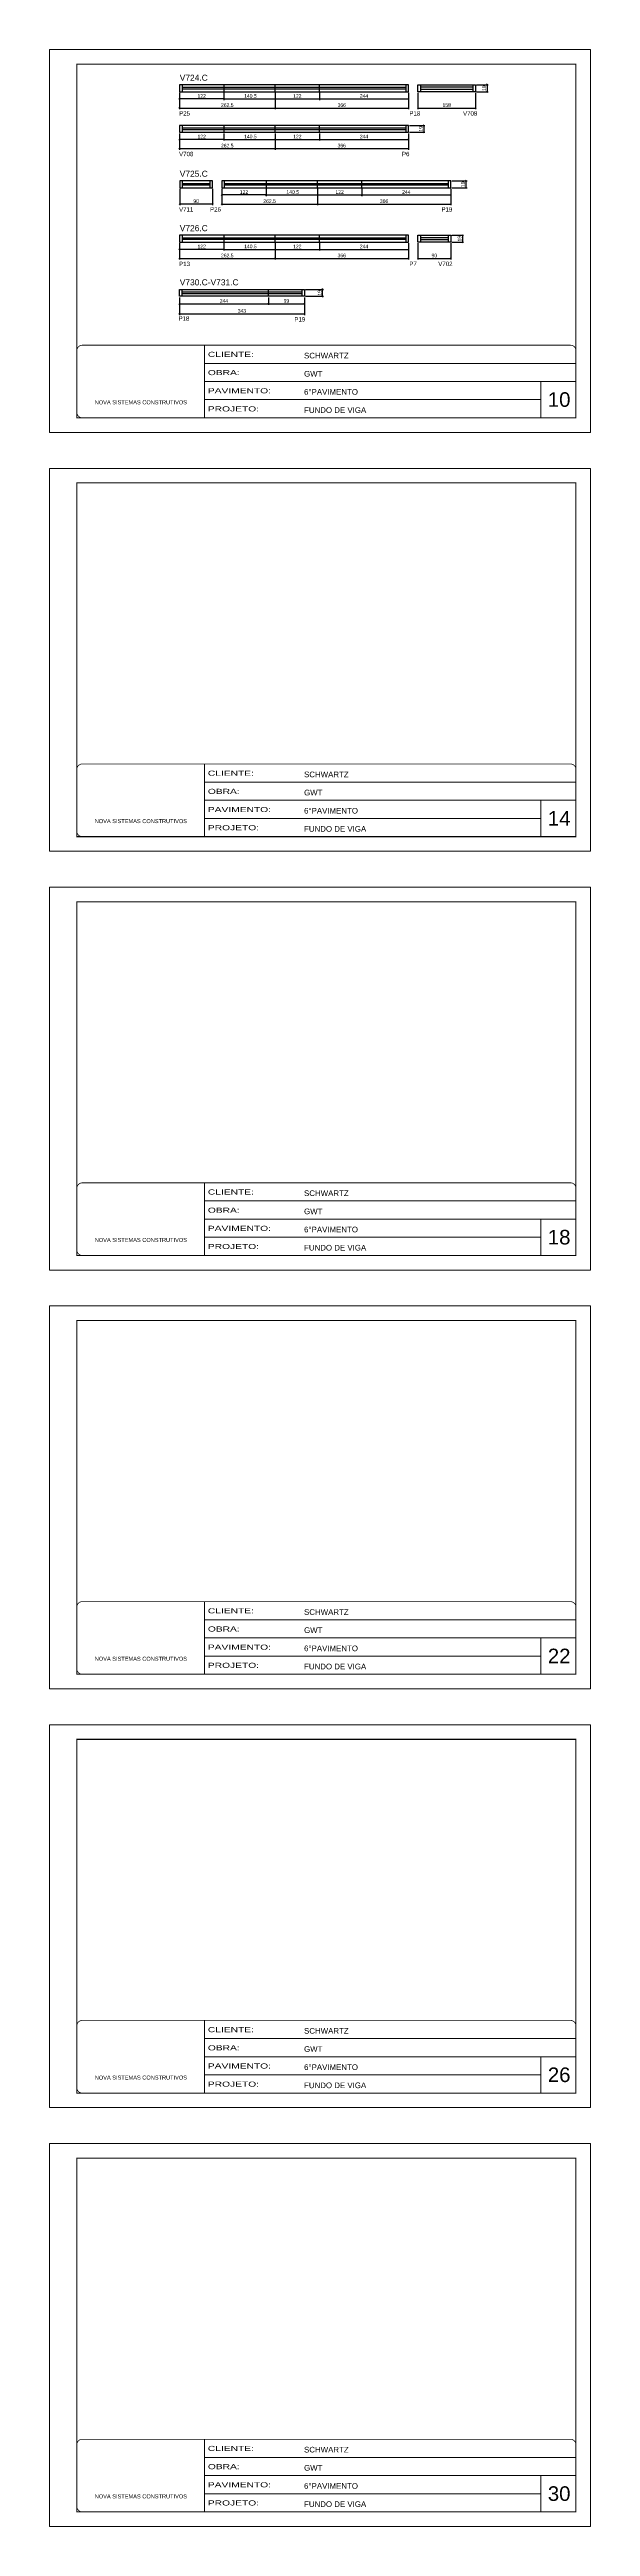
# Model space of a CAD drawing. Extents: x 3245 to 12416, y 917 to 10295.
# Drawn here: x 4844 to 6329, y 917 to 7710 of the extents above; entities that cross this region are included whole.
import ezdxf

# ---------------------------------------------------------------- set-up
doc = ezdxf.new("R2010")
doc.units = 0
doc.linetypes.add('CONTINUO', pattern=[0])
doc.linetypes.add('DASHED', pattern=[0.75, 0.5, -0.25])
for name, color, linetype in [('5', 5, 'Continuous'), ('COTA', 241, 'Continuous'), ('NOMENCLATURA', 7, 'Continuous'), ('Painéis', 200, 'Continuous'), ('SARR_2.2x7', 40, 'Continuous')]:
    doc.layers.add(name, color=color, linetype=linetype)
for name, color, linetype, lineweight in [('CARIMBO', 255, 'Continuous', 9), ('Folhas', 255, 'Continuous', 9), ('SARRAFO DE PRESSAO', 251, 'DASHED', 9)]:
    doc.layers.add(name, color=color, linetype=linetype, lineweight=lineweight)
doc.styles.add('ARIAL', font='arial.ttf')
doc.styles.add('COTA TECNICA', font='techl___.ttf', dxfattribs={"height": 10})
doc.styles.add('COTA TECNICA-50', font='techl___.ttf', dxfattribs={"height": 10})
doc.styles.get("Standard").update_dxf_attribs({"font": 'arial.ttf'})
doc.styles.add('Tecnologia', font='')
doc.styles.get('Tecnologia').set_extended_font_data('Forgotten Futurist')
doc.dimstyles.new('COTA PAINEL-50', dxfattribs={"dimtxt": 10, "dimasz": 3, "dimexe": 3, "dimexo": 3, "dimgap": 3, "dimtad": 1, "dimdec": 1, "dimzin": 12, "dimdsep": 46, "dimtxsty": 'COTA TECNICA-50', "dimblk1": 'OBLIQUE', "dimblk2": 'OBLIQUE', "dimsah": 1, "dimcen": 0.9, "dimclrd": 4, "dimclre": 4, "dimclrt": 240, "dimadec": 1, "dimazin": 3, "dimtfac": 1, "dimtdec": 1, "dimtmove": 0, "dimatfit": 3, "dimfxl": 1, "dimtolj": 1, "dimtzin": 12, "dimarcsym": 0})
doc.dimstyles.new('PAINEL', dxfattribs={"dimtxt": 10, "dimasz": 3, "dimexe": 3, "dimexo": 3, "dimgap": 3, "dimtad": 1, "dimdec": 1, "dimzin": 12, "dimdsep": 46, "dimtxsty": 'COTA TECNICA', "dimblk1": 'OBLIQUE', "dimblk2": 'OBLIQUE', "dimsah": 1, "dimcen": 0.9, "dimclrd": 4, "dimclre": 4, "dimclrt": 240, "dimadec": 1, "dimazin": 3, "dimtfac": 1, "dimtdec": 1, "dimtmove": 0, "dimatfit": 3, "dimfxl": 1, "dimtolj": 1, "dimtzin": 12, "dimarcsym": 0})

# ---------------------------------------------------------------- blocks, each defined once
blk = doc.blocks.new('9999999999')
at = {"color": 30, "linetype": 'CONTINUO'}
for p, q in [((98564.6, 34230.2), (98564.6, 34429.4)), ((98564.6, 34379.6), (99584, 34379.6)), ((98564.6, 34329.8), (99488, 34329.8)), ((99584, 34329.8), (99488, 34329.8)), ((99488, 34329.8), (99488, 34230.2)), ((98564.6, 34280), (99488, 34280))]:
    blk.add_line(p, q, dxfattribs=at)
at = {"color": 30, "linetype": 'CONTINUO', "const_width": 2}
blk.add_lwpolyline([(99584, 34230.2), (99584, 34414.4, 0.414214), (99569, 34429.4), (98229, 34429.4, 0.414214), (98214, 34414.4), (98214, 34245.2, 0.414214), (98229, 34230.2), (99584, 34230.2)], format="xyb", dxfattribs=at)
at = {"layer": 'Folhas'}
blk.add_lwpolyline([(98139, 34190.2), (99624, 34190.2), (99624, 35240.2), (98139, 35240.2)], close=True, dxfattribs=at)
at = {"layer": 'Folhas', "color": 30, "const_width": 3}
blk.add_lwpolyline([(98214, 34230.2), (99584, 34230.2), (99584, 35200.2), (98214, 35200.2)], close=True, dxfattribs=at)
at = {"color": 7, "linetype": 'Continuous', "ltscale": 5, "style": 'ARIAL'}
for s, height, p in [('SCHWARTZ', 15.48, (98837.7, 34393.1)), ('GWT', 15.48, (98837.7, 34343.3)), ('6°PAVIMENTO', 15.483, (98837.7, 34293.5)), ('NOVA SISTEMAS CONSTRUTIVOS', 11.059, (98263.2, 34267.2)), ('FUNDO DE VIGA', 15.483, (98837.7, 34243.7))]:
    blk.add_text(s, height=height, dxfattribs=at).set_placement(p)
at = {"layer": 'Folhas', "color": 7, "style": 'Tecnologia', "width": 1.5}
for s, p in [('CLIENTE:', (98573.7, 34397.2)), ('OBRA:', (98573.7, 34347.3)), ('PAVIMENTO:', (98573.7, 34297.5)), ('PROJETO:', (98573.7, 34247.7))]:
    blk.add_text(s, height=14, dxfattribs=at).set_placement(p)
blk = doc.blocks.new('_Oblique')
at = {"color": 0, "linetype": 'ByBlock', "lineweight": -2}
blk.add_line((-0.5, -0.5), (0.5, 0.5), dxfattribs=at)
blk = doc.blocks.new('*D162')
at = {"layer": 'COTA', "color": 4, "linetype": 'ByBlock', "lineweight": -2, "transparency": 16777216}
for p, q in [((5201.4, 7328.2), (5201.4, 7283.3)), ((5291.4, 7286.3), (5201.4, 7286.3)), ((5291.4, 7328.2), (5291.4, 7283.3))]:
    blk.add_line(p, q, dxfattribs=at)
at = {"layer": 'Defpoints', "color": 0, "linetype": 'ByBlock', "transparency": 16777216}
for p in [(5201.4, 7331.2), (5201.4, 7286.3), (5291.4, 7331.2)]:
    blk.add_point(p, dxfattribs=at)
at = {"layer": 'COTA', "color": 4, "linetype": 'ByBlock', "lineweight": -2, "transparency": 16777216, "xscale": 3, "yscale": 3, "zscale": 3, "rotation": 180}
blk.add_blockref('_Oblique', (5201.4, 7286.3), dxfattribs=at)
at = {"layer": 'COTA', "color": 4, "linetype": 'ByBlock', "lineweight": -2, "transparency": 16777216, "xscale": 3, "yscale": 3, "zscale": 3}
blk.add_blockref('_Oblique', (5291.4, 7286.3), dxfattribs=at)
at = {"layer": 'COTA', "color": 240, "linetype": 'ByBlock', "transparency": 16777216, "insert": (5246.4, 7294.4), "char_height": 10, "attachment_point": 5, "style": 'COTA TECNICA-50'}
blk.add_mtext('\\A1;90', dxfattribs=at)
blk = doc.blocks.new('*D161')
at = {"layer": 'COTA', "color": 4, "linetype": 'ByBlock', "lineweight": -2, "transparency": 16777216}
for p, q in [((5316.7, 7328.2), (5316.7, 7308.3)), ((5438.7, 7311.3), (5316.7, 7311.3)), ((5438.7, 7328.2), (5438.7, 7308.3))]:
    blk.add_line(p, q, dxfattribs=at)
at = {"layer": 'Defpoints', "color": 0, "linetype": 'ByBlock', "transparency": 16777216}
for p in [(5316.7, 7331.2), (5316.7, 7311.3), (5438.7, 7331.2)]:
    blk.add_point(p, dxfattribs=at)
at = {"layer": 'COTA', "color": 4, "linetype": 'ByBlock', "lineweight": -2, "transparency": 16777216, "xscale": 3, "yscale": 3, "zscale": 3, "rotation": 180}
blk.add_blockref('_Oblique', (5316.7, 7311.3), dxfattribs=at)
at = {"layer": 'COTA', "color": 4, "linetype": 'ByBlock', "lineweight": -2, "transparency": 16777216, "xscale": 3, "yscale": 3, "zscale": 3}
blk.add_blockref('_Oblique', (5438.7, 7311.3), dxfattribs=at)
at = {"layer": 'COTA', "color": 240, "linetype": 'ByBlock', "transparency": 16777216, "insert": (5377.7, 7319.3), "char_height": 10, "attachment_point": 5, "style": 'COTA TECNICA-50'}
blk.add_mtext('\\A1;122', dxfattribs=at)
blk = doc.blocks.new('*D163')
at = {"layer": 'COTA', "color": 4, "linetype": 'ByBlock', "lineweight": -2, "transparency": 16777216}
for p, q in [((5438.7, 7328.2), (5438.7, 7308.3)), ((5438.7, 7311.3), (5579.2, 7311.3)), ((5579.2, 7328.2), (5579.2, 7308.3))]:
    blk.add_line(p, q, dxfattribs=at)
at = {"layer": 'Defpoints', "color": 0, "linetype": 'ByBlock', "transparency": 16777216}
for p in [(5438.7, 7331.2), (5579.2, 7331.2), (5579.2, 7311.3)]:
    blk.add_point(p, dxfattribs=at)
at = {"layer": 'COTA', "color": 4, "linetype": 'ByBlock', "lineweight": -2, "transparency": 16777216, "xscale": 3, "yscale": 3, "zscale": 3, "rotation": 180}
blk.add_blockref('_Oblique', (5438.7, 7311.3), dxfattribs=at)
at = {"layer": 'COTA', "color": 4, "linetype": 'ByBlock', "lineweight": -2, "transparency": 16777216, "xscale": 3, "yscale": 3, "zscale": 3}
blk.add_blockref('_Oblique', (5579.2, 7311.3), dxfattribs=at)
at = {"layer": 'COTA', "color": 240, "linetype": 'ByBlock', "transparency": 16777216, "insert": (5511.4, 7319.4), "char_height": 10, "attachment_point": 5, "style": 'COTA TECNICA-50'}
blk.add_mtext('\\A1;140.5', dxfattribs=at)
blk = doc.blocks.new('*D164')
at = {"layer": 'COTA', "color": 4, "linetype": 'ByBlock', "lineweight": -2, "transparency": 16777216}
for p, q in [((5579.2, 7328.2), (5579.2, 7283.3)), ((5579.2, 7286.3), (5945.2, 7286.3)), ((5945.2, 7328.2), (5945.2, 7283.3))]:
    blk.add_line(p, q, dxfattribs=at)
at = {"layer": 'Defpoints', "color": 0, "linetype": 'ByBlock', "transparency": 16777216}
for p in [(5579.2, 7331.2), (5945.2, 7331.2), (5945.2, 7286.3)]:
    blk.add_point(p, dxfattribs=at)
at = {"layer": 'COTA', "color": 4, "linetype": 'ByBlock', "lineweight": -2, "transparency": 16777216, "xscale": 3, "yscale": 3, "zscale": 3, "rotation": 180}
blk.add_blockref('_Oblique', (5579.2, 7286.3), dxfattribs=at)
at = {"layer": 'COTA', "color": 4, "linetype": 'ByBlock', "lineweight": -2, "transparency": 16777216, "xscale": 3, "yscale": 3, "zscale": 3}
blk.add_blockref('_Oblique', (5945.2, 7286.3), dxfattribs=at)
at = {"layer": 'COTA', "color": 240, "linetype": 'ByBlock', "transparency": 16777216, "insert": (5762.2, 7294.5), "char_height": 10, "attachment_point": 5, "style": 'COTA TECNICA-50'}
blk.add_mtext('\\A1;366', dxfattribs=at)
blk = doc.blocks.new('*D165')
at = {"layer": 'COTA', "color": 4, "lineweight": -2, "transparency": 16777216}
for p, q in [((5948.2, 7350.2), (5989.9, 7350.2)), ((5986.9, 7350.2), (5986.9, 7331.2)), ((5948.2, 7331.2), (5989.9, 7331.2))]:
    blk.add_line(p, q, dxfattribs=at)
at = {"layer": 'Defpoints', "color": 0, "transparency": 16777216}
for p in [(5945.2, 7350.2), (5945.2, 7331.2), (5986.9, 7331.2)]:
    blk.add_point(p, dxfattribs=at)
at = {"layer": 'COTA', "color": 4, "lineweight": -2, "transparency": 16777216, "xscale": 3, "yscale": 3, "zscale": 3}
for p, rotation in [((5986.9, 7350.2), 90), ((5986.9, 7331.2), 270)]:
    blk.add_blockref('_Oblique', p, dxfattribs=dict(at, rotation=rotation))
at = {"layer": 'COTA', "color": 240, "transparency": 16777216, "insert": (5978.9, 7340.7), "char_height": 10, "attachment_point": 5, "rotation": 90, "style": 'COTA TECNICA'}
blk.add_mtext('\\A1;19', dxfattribs=at)
blk = doc.blocks.new('*D166')
at = {"layer": 'COTA', "color": 4, "linetype": 'ByBlock', "lineweight": -2, "transparency": 16777216}
for p, q in [((5855.2, 7178.9), (5855.2, 7134)), ((5855.2, 7137), (5945.2, 7137)), ((5945.2, 7178.9), (5945.2, 7134))]:
    blk.add_line(p, q, dxfattribs=at)
at = {"layer": 'Defpoints', "color": 0, "linetype": 'ByBlock', "transparency": 16777216}
for p in [(5855.2, 7181.9), (5945.2, 7181.9), (5945.2, 7137)]:
    blk.add_point(p, dxfattribs=at)
at = {"layer": 'COTA', "color": 4, "linetype": 'ByBlock', "lineweight": -2, "transparency": 16777216, "xscale": 3, "yscale": 3, "zscale": 3, "rotation": 180}
blk.add_blockref('_Oblique', (5855.2, 7137), dxfattribs=at)
at = {"layer": 'COTA', "color": 4, "linetype": 'ByBlock', "lineweight": -2, "transparency": 16777216, "xscale": 3, "yscale": 3, "zscale": 3}
blk.add_blockref('_Oblique', (5945.2, 7137), dxfattribs=at)
at = {"layer": 'COTA', "color": 240, "linetype": 'ByBlock', "transparency": 16777216, "insert": (5900.2, 7145.2), "char_height": 10, "attachment_point": 5, "style": 'COTA TECNICA-50'}
blk.add_mtext('\\A1;90', dxfattribs=at)
blk = doc.blocks.new('*D167')
at = {"layer": 'COTA', "color": 4, "lineweight": -2, "transparency": 16777216}
for p, q in [((5948.2, 7200.9), (5980.2, 7200.9)), ((5977.2, 7200.9), (5977.2, 7181.9)), ((5948.2, 7181.9), (5980.2, 7181.9))]:
    blk.add_line(p, q, dxfattribs=at)
at = {"layer": 'Defpoints', "color": 0, "transparency": 16777216}
for p in [(5945.2, 7200.9), (5945.2, 7181.9), (5977.2, 7181.9)]:
    blk.add_point(p, dxfattribs=at)
at = {"layer": 'COTA', "color": 4, "lineweight": -2, "transparency": 16777216, "xscale": 3, "yscale": 3, "zscale": 3}
for p, rotation in [((5977.2, 7200.9), 90), ((5977.2, 7181.9), 270)]:
    blk.add_blockref('_Oblique', p, dxfattribs=dict(at, rotation=rotation))
at = {"layer": 'COTA', "color": 240, "transparency": 16777216, "insert": (5969.1, 7191.4), "char_height": 10, "attachment_point": 5, "rotation": 90, "style": 'COTA TECNICA'}
blk.add_mtext('\\A1;19', dxfattribs=at)
blk = doc.blocks.new('*D168')
at = {"layer": 'COTA', "color": 4, "lineweight": -2, "transparency": 16777216}
for p, q in [((5316.7, 7328.2), (5316.7, 7283.3)), ((5316.7, 7286.3), (5579.2, 7286.3)), ((5579.2, 7328.2), (5579.2, 7283.3))]:
    blk.add_line(p, q, dxfattribs=at)
at = {"layer": 'Defpoints', "color": 0, "transparency": 16777216}
for p in [(5316.7, 7331.2), (5579.2, 7331.2), (5579.2, 7286.3)]:
    blk.add_point(p, dxfattribs=at)
at = {"layer": 'COTA', "color": 4, "lineweight": -2, "transparency": 16777216, "xscale": 3, "yscale": 3, "zscale": 3, "rotation": 180}
blk.add_blockref('_Oblique', (5316.7, 7286.3), dxfattribs=at)
at = {"layer": 'COTA', "color": 4, "lineweight": -2, "transparency": 16777216, "xscale": 3, "yscale": 3, "zscale": 3}
blk.add_blockref('_Oblique', (5579.2, 7286.3), dxfattribs=at)
at = {"layer": 'COTA', "color": 240, "transparency": 16777216, "insert": (5447.9, 7294.4), "char_height": 10, "attachment_point": 5, "style": 'COTA TECNICA'}
blk.add_mtext('\\A1;262.5', dxfattribs=at)
blk = doc.blocks.new('*D169')
at = {"layer": 'COTA', "color": 4, "lineweight": -2, "transparency": 16777216}
for p, q in [((5579.2, 7328.2), (5579.2, 7308.3)), ((5579.2, 7311.3), (5701.2, 7311.3)), ((5701.2, 7328.2), (5701.2, 7308.3))]:
    blk.add_line(p, q, dxfattribs=at)
at = {"layer": 'Defpoints', "color": 0, "transparency": 16777216}
for p in [(5579.2, 7331.2), (5701.2, 7331.2), (5701.2, 7311.3)]:
    blk.add_point(p, dxfattribs=at)
at = {"layer": 'COTA', "color": 4, "lineweight": -2, "transparency": 16777216, "xscale": 3, "yscale": 3, "zscale": 3, "rotation": 180}
blk.add_blockref('_Oblique', (5579.2, 7311.3), dxfattribs=at)
at = {"layer": 'COTA', "color": 4, "lineweight": -2, "transparency": 16777216, "xscale": 3, "yscale": 3, "zscale": 3}
blk.add_blockref('_Oblique', (5701.2, 7311.3), dxfattribs=at)
at = {"layer": 'COTA', "color": 240, "transparency": 16777216, "insert": (5640.2, 7319.3), "char_height": 10, "attachment_point": 5, "style": 'COTA TECNICA'}
blk.add_mtext('\\A1;122', dxfattribs=at)
blk = doc.blocks.new('*D170')
at = {"layer": 'COTA', "color": 4, "lineweight": -2, "transparency": 16777216}
for p, q in [((5701.2, 7328.2), (5701.2, 7308.3)), ((5701.2, 7311.3), (5945.2, 7311.3)), ((5945.2, 7328.2), (5945.2, 7308.3))]:
    blk.add_line(p, q, dxfattribs=at)
at = {"layer": 'Defpoints', "color": 0, "transparency": 16777216}
for p in [(5701.2, 7331.2), (5945.2, 7331.2), (5945.2, 7311.3)]:
    blk.add_point(p, dxfattribs=at)
at = {"layer": 'COTA', "color": 4, "lineweight": -2, "transparency": 16777216, "xscale": 3, "yscale": 3, "zscale": 3, "rotation": 180}
blk.add_blockref('_Oblique', (5701.2, 7311.3), dxfattribs=at)
at = {"layer": 'COTA', "color": 4, "lineweight": -2, "transparency": 16777216, "xscale": 3, "yscale": 3, "zscale": 3}
blk.add_blockref('_Oblique', (5945.2, 7311.3), dxfattribs=at)
at = {"layer": 'COTA', "color": 240, "transparency": 16777216, "insert": (5823.2, 7319.4), "char_height": 10, "attachment_point": 5, "style": 'COTA TECNICA'}
blk.add_mtext('\\A1;244', dxfattribs=at)
blk = doc.blocks.new('*D171')
at = {"layer": 'COTA', "color": 4, "linetype": 'ByBlock', "lineweight": -2, "transparency": 16777216}
for p, q in [((5200.6, 7178.9), (5200.6, 7159.1)), ((5322.6, 7162.1), (5200.6, 7162.1)), ((5322.6, 7178.9), (5322.6, 7159.1))]:
    blk.add_line(p, q, dxfattribs=at)
at = {"layer": 'Defpoints', "color": 0, "linetype": 'ByBlock', "transparency": 16777216}
for p in [(5200.6, 7181.9), (5200.6, 7162.1), (5322.6, 7181.9)]:
    blk.add_point(p, dxfattribs=at)
at = {"layer": 'COTA', "color": 4, "linetype": 'ByBlock', "lineweight": -2, "transparency": 16777216, "xscale": 3, "yscale": 3, "zscale": 3, "rotation": 180}
blk.add_blockref('_Oblique', (5200.6, 7162.1), dxfattribs=at)
at = {"layer": 'COTA', "color": 4, "linetype": 'ByBlock', "lineweight": -2, "transparency": 16777216, "xscale": 3, "yscale": 3, "zscale": 3}
blk.add_blockref('_Oblique', (5322.6, 7162.1), dxfattribs=at)
at = {"layer": 'COTA', "color": 240, "linetype": 'ByBlock', "transparency": 16777216, "insert": (5261.6, 7170.1), "char_height": 10, "attachment_point": 5, "style": 'COTA TECNICA-50'}
blk.add_mtext('\\A1;122', dxfattribs=at)
blk = doc.blocks.new('*D175')
at = {"layer": 'COTA', "color": 4, "linetype": 'ByBlock', "lineweight": -2, "transparency": 16777216}
for p, q in [((5322.6, 7178.9), (5322.6, 7159.1)), ((5322.6, 7162.1), (5463.1, 7162.1)), ((5463.1, 7178.9), (5463.1, 7159.1))]:
    blk.add_line(p, q, dxfattribs=at)
at = {"layer": 'Defpoints', "color": 0, "linetype": 'ByBlock', "transparency": 16777216}
for p in [(5322.6, 7181.9), (5463.1, 7181.9), (5463.1, 7162.1)]:
    blk.add_point(p, dxfattribs=at)
at = {"layer": 'COTA', "color": 4, "linetype": 'ByBlock', "lineweight": -2, "transparency": 16777216, "xscale": 3, "yscale": 3, "zscale": 3, "rotation": 180}
blk.add_blockref('_Oblique', (5322.6, 7162.1), dxfattribs=at)
at = {"layer": 'COTA', "color": 4, "linetype": 'ByBlock', "lineweight": -2, "transparency": 16777216, "xscale": 3, "yscale": 3, "zscale": 3}
blk.add_blockref('_Oblique', (5463.1, 7162.1), dxfattribs=at)
at = {"layer": 'COTA', "color": 240, "linetype": 'ByBlock', "transparency": 16777216, "insert": (5395.3, 7170.2), "char_height": 10, "attachment_point": 5, "style": 'COTA TECNICA-50'}
blk.add_mtext('\\A1;140.5', dxfattribs=at)
blk = doc.blocks.new('*D176')
at = {"layer": 'COTA', "color": 4, "linetype": 'ByBlock', "lineweight": -2, "transparency": 16777216}
for p, q in [((5463.1, 7178.9), (5463.1, 7134)), ((5463.1, 7137), (5829.1, 7137)), ((5829.1, 7178.9), (5829.1, 7134))]:
    blk.add_line(p, q, dxfattribs=at)
at = {"layer": 'Defpoints', "color": 0, "linetype": 'ByBlock', "transparency": 16777216}
for p in [(5463.1, 7181.9), (5829.1, 7181.9), (5829.1, 7137)]:
    blk.add_point(p, dxfattribs=at)
at = {"layer": 'COTA', "color": 4, "linetype": 'ByBlock', "lineweight": -2, "transparency": 16777216, "xscale": 3, "yscale": 3, "zscale": 3, "rotation": 180}
blk.add_blockref('_Oblique', (5463.1, 7137), dxfattribs=at)
at = {"layer": 'COTA', "color": 4, "linetype": 'ByBlock', "lineweight": -2, "transparency": 16777216, "xscale": 3, "yscale": 3, "zscale": 3}
blk.add_blockref('_Oblique', (5829.1, 7137), dxfattribs=at)
at = {"layer": 'COTA', "color": 240, "linetype": 'ByBlock', "transparency": 16777216, "insert": (5646.1, 7145.3), "char_height": 10, "attachment_point": 5, "style": 'COTA TECNICA-50'}
blk.add_mtext('\\A1;366', dxfattribs=at)
blk = doc.blocks.new('*D172')
at = {"layer": 'COTA', "color": 4, "lineweight": -2, "transparency": 16777216}
for p, q in [((5200.6, 7178.9), (5200.6, 7134)), ((5200.6, 7137), (5463.1, 7137)), ((5463.1, 7178.9), (5463.1, 7134))]:
    blk.add_line(p, q, dxfattribs=at)
at = {"layer": 'Defpoints', "color": 0, "transparency": 16777216}
for p in [(5200.6, 7181.9), (5463.1, 7181.9), (5463.1, 7137)]:
    blk.add_point(p, dxfattribs=at)
at = {"layer": 'COTA', "color": 4, "lineweight": -2, "transparency": 16777216, "xscale": 3, "yscale": 3, "zscale": 3, "rotation": 180}
blk.add_blockref('_Oblique', (5200.6, 7137), dxfattribs=at)
at = {"layer": 'COTA', "color": 4, "lineweight": -2, "transparency": 16777216, "xscale": 3, "yscale": 3, "zscale": 3}
blk.add_blockref('_Oblique', (5463.1, 7137), dxfattribs=at)
at = {"layer": 'COTA', "color": 240, "transparency": 16777216, "insert": (5331.8, 7145.2), "char_height": 10, "attachment_point": 5, "style": 'COTA TECNICA'}
blk.add_mtext('\\A1;262.5', dxfattribs=at)
blk = doc.blocks.new('*D173')
at = {"layer": 'COTA', "color": 4, "lineweight": -2, "transparency": 16777216}
for p, q in [((5463.1, 7178.9), (5463.1, 7159.1)), ((5463.1, 7162.1), (5585.1, 7162.1)), ((5585.1, 7178.9), (5585.1, 7159.1))]:
    blk.add_line(p, q, dxfattribs=at)
at = {"layer": 'Defpoints', "color": 0, "transparency": 16777216}
for p in [(5463.1, 7181.9), (5585.1, 7181.9), (5585.1, 7162.1)]:
    blk.add_point(p, dxfattribs=at)
at = {"layer": 'COTA', "color": 4, "lineweight": -2, "transparency": 16777216, "xscale": 3, "yscale": 3, "zscale": 3, "rotation": 180}
blk.add_blockref('_Oblique', (5463.1, 7162.1), dxfattribs=at)
at = {"layer": 'COTA', "color": 4, "lineweight": -2, "transparency": 16777216, "xscale": 3, "yscale": 3, "zscale": 3}
blk.add_blockref('_Oblique', (5585.1, 7162.1), dxfattribs=at)
at = {"layer": 'COTA', "color": 240, "transparency": 16777216, "insert": (5524.1, 7170.1), "char_height": 10, "attachment_point": 5, "style": 'COTA TECNICA'}
blk.add_mtext('\\A1;122', dxfattribs=at)
blk = doc.blocks.new('*D174')
at = {"layer": 'COTA', "color": 4, "lineweight": -2, "transparency": 16777216}
for p, q in [((5585.1, 7178.9), (5585.1, 7159.1)), ((5585.1, 7162.1), (5829.1, 7162.1)), ((5829.1, 7178.9), (5829.1, 7159.1))]:
    blk.add_line(p, q, dxfattribs=at)
at = {"layer": 'Defpoints', "color": 0, "transparency": 16777216}
for p in [(5585.1, 7181.9), (5829.1, 7181.9), (5829.1, 7162.1)]:
    blk.add_point(p, dxfattribs=at)
at = {"layer": 'COTA', "color": 4, "lineweight": -2, "transparency": 16777216, "xscale": 3, "yscale": 3, "zscale": 3, "rotation": 180}
blk.add_blockref('_Oblique', (5585.1, 7162.1), dxfattribs=at)
at = {"layer": 'COTA', "color": 4, "lineweight": -2, "transparency": 16777216, "xscale": 3, "yscale": 3, "zscale": 3}
blk.add_blockref('_Oblique', (5829.1, 7162.1), dxfattribs=at)
at = {"layer": 'COTA', "color": 240, "transparency": 16777216, "insert": (5707.1, 7170.1), "char_height": 10, "attachment_point": 5, "style": 'COTA TECNICA'}
blk.add_mtext('\\A1;244', dxfattribs=at)
blk = doc.blocks.new('*D356')
at = {"layer": 'COTA', "color": 4, "linetype": 'ByBlock', "lineweight": -2, "transparency": 16777216}
for p, q in [((5855.2, 7591.5), (5855.2, 7546.6)), ((5855.2, 7549.6), (6013.2, 7549.6)), ((6013.2, 7591.5), (6013.2, 7546.6))]:
    blk.add_line(p, q, dxfattribs=at)
at = {"layer": 'Defpoints', "color": 0, "linetype": 'ByBlock', "transparency": 16777216}
for p in [(5855.2, 7594.5), (6013.2, 7594.5), (6013.2, 7549.6)]:
    blk.add_point(p, dxfattribs=at)
at = {"layer": 'COTA', "color": 4, "linetype": 'ByBlock', "lineweight": -2, "transparency": 16777216, "xscale": 3, "yscale": 3, "zscale": 3, "rotation": 180}
blk.add_blockref('_Oblique', (5855.2, 7549.6), dxfattribs=at)
at = {"layer": 'COTA', "color": 4, "linetype": 'ByBlock', "lineweight": -2, "transparency": 16777216, "xscale": 3, "yscale": 3, "zscale": 3}
blk.add_blockref('_Oblique', (6013.2, 7549.6), dxfattribs=at)
at = {"layer": 'COTA', "color": 240, "linetype": 'ByBlock', "transparency": 16777216, "insert": (5934.2, 7557.7), "char_height": 10, "attachment_point": 5, "style": 'COTA TECNICA-50'}
blk.add_mtext('\\A1;158', dxfattribs=at)
blk = doc.blocks.new('*D357')
at = {"layer": 'COTA', "color": 4, "lineweight": -2, "transparency": 16777216}
for p, q in [((6016.2, 7613.5), (6048.2, 7613.5)), ((6045.2, 7613.5), (6045.2, 7594.5)), ((6016.2, 7594.5), (6048.2, 7594.5))]:
    blk.add_line(p, q, dxfattribs=at)
at = {"layer": 'Defpoints', "color": 0, "transparency": 16777216}
for p in [(6013.2, 7613.5), (6013.2, 7594.5), (6045.2, 7594.5)]:
    blk.add_point(p, dxfattribs=at)
at = {"layer": 'COTA', "color": 4, "lineweight": -2, "transparency": 16777216, "xscale": 3, "yscale": 3, "zscale": 3}
for p, rotation in [((6045.2, 7613.5), 90), ((6045.2, 7594.5), 270)]:
    blk.add_blockref('_Oblique', p, dxfattribs=dict(at, rotation=rotation))
at = {"layer": 'COTA', "color": 240, "transparency": 16777216, "insert": (6037.1, 7604), "char_height": 10, "attachment_point": 5, "rotation": 90, "style": 'COTA TECNICA'}
blk.add_mtext('\\A1;19', dxfattribs=at)
blk = doc.blocks.new('*D350')
at = {"layer": 'COTA', "color": 4, "linetype": 'ByBlock', "lineweight": -2, "transparency": 16777216}
for p, q in [((5200.6, 7591.5), (5200.6, 7571.6)), ((5322.6, 7574.6), (5200.6, 7574.6)), ((5322.6, 7591.5), (5322.6, 7571.6))]:
    blk.add_line(p, q, dxfattribs=at)
at = {"layer": 'Defpoints', "color": 0, "linetype": 'ByBlock', "transparency": 16777216}
for p in [(5200.6, 7594.5), (5200.6, 7574.6), (5322.6, 7594.5)]:
    blk.add_point(p, dxfattribs=at)
at = {"layer": 'COTA', "color": 4, "linetype": 'ByBlock', "lineweight": -2, "transparency": 16777216, "xscale": 3, "yscale": 3, "zscale": 3, "rotation": 180}
blk.add_blockref('_Oblique', (5200.6, 7574.6), dxfattribs=at)
at = {"layer": 'COTA', "color": 4, "linetype": 'ByBlock', "lineweight": -2, "transparency": 16777216, "xscale": 3, "yscale": 3, "zscale": 3}
blk.add_blockref('_Oblique', (5322.6, 7574.6), dxfattribs=at)
at = {"layer": 'COTA', "color": 240, "linetype": 'ByBlock', "transparency": 16777216, "insert": (5261.6, 7582.7), "char_height": 10, "attachment_point": 5, "style": 'COTA TECNICA-50'}
blk.add_mtext('\\A1;122', dxfattribs=at)
blk = doc.blocks.new('*D351')
at = {"layer": 'COTA', "color": 4, "linetype": 'ByBlock', "lineweight": -2, "transparency": 16777216}
for p, q in [((5322.6, 7591.5), (5322.6, 7571.6)), ((5322.6, 7574.6), (5463.1, 7574.6)), ((5463.1, 7591.5), (5463.1, 7571.6))]:
    blk.add_line(p, q, dxfattribs=at)
at = {"layer": 'Defpoints', "color": 0, "linetype": 'ByBlock', "transparency": 16777216}
for p in [(5322.6, 7594.5), (5463.1, 7594.5), (5463.1, 7574.6)]:
    blk.add_point(p, dxfattribs=at)
at = {"layer": 'COTA', "color": 4, "linetype": 'ByBlock', "lineweight": -2, "transparency": 16777216, "xscale": 3, "yscale": 3, "zscale": 3, "rotation": 180}
blk.add_blockref('_Oblique', (5322.6, 7574.6), dxfattribs=at)
at = {"layer": 'COTA', "color": 4, "linetype": 'ByBlock', "lineweight": -2, "transparency": 16777216, "xscale": 3, "yscale": 3, "zscale": 3}
blk.add_blockref('_Oblique', (5463.1, 7574.6), dxfattribs=at)
at = {"layer": 'COTA', "color": 240, "linetype": 'ByBlock', "transparency": 16777216, "insert": (5395.3, 7582.7), "char_height": 10, "attachment_point": 5, "style": 'COTA TECNICA-50'}
blk.add_mtext('\\A1;140.5', dxfattribs=at)
blk = doc.blocks.new('*D352')
at = {"layer": 'COTA', "color": 4, "linetype": 'ByBlock', "lineweight": -2, "transparency": 16777216}
for p, q in [((5463.1, 7591.5), (5463.1, 7546.6)), ((5463.1, 7549.6), (5829.1, 7549.6)), ((5829.1, 7591.5), (5829.1, 7546.6))]:
    blk.add_line(p, q, dxfattribs=at)
at = {"layer": 'Defpoints', "color": 0, "linetype": 'ByBlock', "transparency": 16777216}
for p in [(5463.1, 7594.5), (5829.1, 7594.5), (5829.1, 7549.6)]:
    blk.add_point(p, dxfattribs=at)
at = {"layer": 'COTA', "color": 4, "linetype": 'ByBlock', "lineweight": -2, "transparency": 16777216, "xscale": 3, "yscale": 3, "zscale": 3, "rotation": 180}
blk.add_blockref('_Oblique', (5463.1, 7549.6), dxfattribs=at)
at = {"layer": 'COTA', "color": 4, "linetype": 'ByBlock', "lineweight": -2, "transparency": 16777216, "xscale": 3, "yscale": 3, "zscale": 3}
blk.add_blockref('_Oblique', (5829.1, 7549.6), dxfattribs=at)
at = {"layer": 'COTA', "color": 240, "linetype": 'ByBlock', "transparency": 16777216, "insert": (5646.1, 7557.8), "char_height": 10, "attachment_point": 5, "style": 'COTA TECNICA-50'}
blk.add_mtext('\\A1;366', dxfattribs=at)
blk = doc.blocks.new('*D353')
at = {"layer": 'COTA', "color": 4, "lineweight": -2, "transparency": 16777216}
for p, q in [((5200.6, 7591.5), (5200.6, 7546.6)), ((5200.6, 7549.6), (5463.1, 7549.6)), ((5463.1, 7591.5), (5463.1, 7546.6))]:
    blk.add_line(p, q, dxfattribs=at)
at = {"layer": 'Defpoints', "color": 0, "transparency": 16777216}
for p in [(5200.6, 7594.5), (5463.1, 7594.5), (5463.1, 7549.6)]:
    blk.add_point(p, dxfattribs=at)
at = {"layer": 'COTA', "color": 4, "lineweight": -2, "transparency": 16777216, "xscale": 3, "yscale": 3, "zscale": 3, "rotation": 180}
blk.add_blockref('_Oblique', (5200.6, 7549.6), dxfattribs=at)
at = {"layer": 'COTA', "color": 4, "lineweight": -2, "transparency": 16777216, "xscale": 3, "yscale": 3, "zscale": 3}
blk.add_blockref('_Oblique', (5463.1, 7549.6), dxfattribs=at)
at = {"layer": 'COTA', "color": 240, "transparency": 16777216, "insert": (5331.8, 7557.7), "char_height": 10, "attachment_point": 5, "style": 'COTA TECNICA'}
blk.add_mtext('\\A1;262.5', dxfattribs=at)
blk = doc.blocks.new('*D354')
at = {"layer": 'COTA', "color": 4, "lineweight": -2, "transparency": 16777216}
for p, q in [((5463.1, 7591.5), (5463.1, 7571.6)), ((5463.1, 7574.6), (5585.1, 7574.6)), ((5585.1, 7591.5), (5585.1, 7571.6))]:
    blk.add_line(p, q, dxfattribs=at)
at = {"layer": 'Defpoints', "color": 0, "transparency": 16777216}
for p in [(5463.1, 7594.5), (5585.1, 7594.5), (5585.1, 7574.6)]:
    blk.add_point(p, dxfattribs=at)
at = {"layer": 'COTA', "color": 4, "lineweight": -2, "transparency": 16777216, "xscale": 3, "yscale": 3, "zscale": 3, "rotation": 180}
blk.add_blockref('_Oblique', (5463.1, 7574.6), dxfattribs=at)
at = {"layer": 'COTA', "color": 4, "lineweight": -2, "transparency": 16777216, "xscale": 3, "yscale": 3, "zscale": 3}
blk.add_blockref('_Oblique', (5585.1, 7574.6), dxfattribs=at)
at = {"layer": 'COTA', "color": 240, "transparency": 16777216, "insert": (5524.1, 7582.7), "char_height": 10, "attachment_point": 5, "style": 'COTA TECNICA'}
blk.add_mtext('\\A1;122', dxfattribs=at)
blk = doc.blocks.new('*D355')
at = {"layer": 'COTA', "color": 4, "lineweight": -2, "transparency": 16777216}
for p, q in [((5585.1, 7591.5), (5585.1, 7571.6)), ((5585.1, 7574.6), (5829.1, 7574.6)), ((5829.1, 7591.5), (5829.1, 7571.6))]:
    blk.add_line(p, q, dxfattribs=at)
at = {"layer": 'Defpoints', "color": 0, "transparency": 16777216}
for p in [(5585.1, 7594.5), (5829.1, 7594.5), (5829.1, 7574.6)]:
    blk.add_point(p, dxfattribs=at)
at = {"layer": 'COTA', "color": 4, "lineweight": -2, "transparency": 16777216, "xscale": 3, "yscale": 3, "zscale": 3, "rotation": 180}
blk.add_blockref('_Oblique', (5585.1, 7574.6), dxfattribs=at)
at = {"layer": 'COTA', "color": 4, "lineweight": -2, "transparency": 16777216, "xscale": 3, "yscale": 3, "zscale": 3}
blk.add_blockref('_Oblique', (5829.1, 7574.6), dxfattribs=at)
at = {"layer": 'COTA', "color": 240, "transparency": 16777216, "insert": (5707.1, 7582.7), "char_height": 10, "attachment_point": 5, "style": 'COTA TECNICA'}
blk.add_mtext('\\A1;244', dxfattribs=at)
blk = doc.blocks.new('*D358')
at = {"layer": 'COTA', "color": 4, "linetype": 'ByBlock', "lineweight": -2, "transparency": 16777216}
for p, q in [((5200.6, 7480.2), (5200.6, 7460.4)), ((5322.6, 7480.2), (5322.6, 7460.4)), ((5322.6, 7463.4), (5200.6, 7463.4))]:
    blk.add_line(p, q, dxfattribs=at)
at = {"layer": 'Defpoints', "color": 0, "linetype": 'ByBlock', "transparency": 16777216}
for p in [(5200.6, 7483.2), (5322.6, 7483.2), (5200.6, 7463.4)]:
    blk.add_point(p, dxfattribs=at)
at = {"layer": 'COTA', "color": 4, "linetype": 'ByBlock', "lineweight": -2, "transparency": 16777216, "xscale": 3, "yscale": 3, "zscale": 3, "rotation": 180}
blk.add_blockref('_Oblique', (5200.6, 7463.4), dxfattribs=at)
at = {"layer": 'COTA', "color": 4, "linetype": 'ByBlock', "lineweight": -2, "transparency": 16777216, "xscale": 3, "yscale": 3, "zscale": 3}
blk.add_blockref('_Oblique', (5322.6, 7463.4), dxfattribs=at)
at = {"layer": 'COTA', "color": 240, "linetype": 'ByBlock', "transparency": 16777216, "insert": (5261.6, 7471.4), "char_height": 10, "attachment_point": 5, "style": 'COTA TECNICA-50'}
blk.add_mtext('\\A1;122', dxfattribs=at)
blk = doc.blocks.new('*D359')
at = {"layer": 'COTA', "color": 4, "linetype": 'ByBlock', "lineweight": -2, "transparency": 16777216}
for p, q in [((5322.6, 7480.2), (5322.6, 7460.4)), ((5463.1, 7480.2), (5463.1, 7460.4)), ((5322.6, 7463.4), (5463.1, 7463.4))]:
    blk.add_line(p, q, dxfattribs=at)
at = {"layer": 'Defpoints', "color": 0, "linetype": 'ByBlock', "transparency": 16777216}
for p in [(5322.6, 7483.2), (5463.1, 7483.2), (5463.1, 7463.4)]:
    blk.add_point(p, dxfattribs=at)
at = {"layer": 'COTA', "color": 4, "linetype": 'ByBlock', "lineweight": -2, "transparency": 16777216, "xscale": 3, "yscale": 3, "zscale": 3, "rotation": 180}
blk.add_blockref('_Oblique', (5322.6, 7463.4), dxfattribs=at)
at = {"layer": 'COTA', "color": 4, "linetype": 'ByBlock', "lineweight": -2, "transparency": 16777216, "xscale": 3, "yscale": 3, "zscale": 3}
blk.add_blockref('_Oblique', (5463.1, 7463.4), dxfattribs=at)
at = {"layer": 'COTA', "color": 240, "linetype": 'ByBlock', "transparency": 16777216, "insert": (5395.3, 7471.5), "char_height": 10, "attachment_point": 5, "style": 'COTA TECNICA-50'}
blk.add_mtext('\\A1;140.5', dxfattribs=at)
blk = doc.blocks.new('*D360')
at = {"layer": 'COTA', "color": 4, "linetype": 'ByBlock', "lineweight": -2, "transparency": 16777216}
for p, q in [((5463.1, 7480.2), (5463.1, 7435.4)), ((5829.1, 7480.2), (5829.1, 7435.4)), ((5463.1, 7438.4), (5829.1, 7438.4))]:
    blk.add_line(p, q, dxfattribs=at)
at = {"layer": 'Defpoints', "color": 0, "linetype": 'ByBlock', "transparency": 16777216}
for p in [(5463.1, 7483.2), (5829.1, 7483.2), (5829.1, 7438.4)]:
    blk.add_point(p, dxfattribs=at)
at = {"layer": 'COTA', "color": 4, "linetype": 'ByBlock', "lineweight": -2, "transparency": 16777216, "xscale": 3, "yscale": 3, "zscale": 3, "rotation": 180}
blk.add_blockref('_Oblique', (5463.1, 7438.4), dxfattribs=at)
at = {"layer": 'COTA', "color": 4, "linetype": 'ByBlock', "lineweight": -2, "transparency": 16777216, "xscale": 3, "yscale": 3, "zscale": 3}
blk.add_blockref('_Oblique', (5829.1, 7438.4), dxfattribs=at)
at = {"layer": 'COTA', "color": 240, "linetype": 'ByBlock', "transparency": 16777216, "insert": (5646.1, 7446.6), "char_height": 10, "attachment_point": 5, "style": 'COTA TECNICA-50'}
blk.add_mtext('\\A1;366', dxfattribs=at)
blk = doc.blocks.new('*D361')
at = {"layer": 'COTA', "color": 4, "lineweight": -2, "transparency": 16777216}
for p, q in [((5200.6, 7480.2), (5200.6, 7435.4)), ((5463.1, 7480.2), (5463.1, 7435.4)), ((5200.6, 7438.4), (5463.1, 7438.4))]:
    blk.add_line(p, q, dxfattribs=at)
at = {"layer": 'Defpoints', "color": 0, "transparency": 16777216}
for p in [(5200.6, 7483.2), (5463.1, 7483.2), (5463.1, 7438.4)]:
    blk.add_point(p, dxfattribs=at)
at = {"layer": 'COTA', "color": 4, "lineweight": -2, "transparency": 16777216, "xscale": 3, "yscale": 3, "zscale": 3, "rotation": 180}
blk.add_blockref('_Oblique', (5200.6, 7438.4), dxfattribs=at)
at = {"layer": 'COTA', "color": 4, "lineweight": -2, "transparency": 16777216, "xscale": 3, "yscale": 3, "zscale": 3}
blk.add_blockref('_Oblique', (5463.1, 7438.4), dxfattribs=at)
at = {"layer": 'COTA', "color": 240, "transparency": 16777216, "insert": (5331.8, 7446.5), "char_height": 10, "attachment_point": 5, "style": 'COTA TECNICA'}
blk.add_mtext('\\A1;262.5', dxfattribs=at)
blk = doc.blocks.new('*D362')
at = {"layer": 'COTA', "color": 4, "lineweight": -2, "transparency": 16777216}
for p, q in [((5463.1, 7480.2), (5463.1, 7460.4)), ((5585.1, 7480.2), (5585.1, 7460.4)), ((5463.1, 7463.4), (5585.1, 7463.4))]:
    blk.add_line(p, q, dxfattribs=at)
at = {"layer": 'Defpoints', "color": 0, "transparency": 16777216}
for p in [(5463.1, 7483.2), (5585.1, 7483.2), (5585.1, 7463.4)]:
    blk.add_point(p, dxfattribs=at)
at = {"layer": 'COTA', "color": 4, "lineweight": -2, "transparency": 16777216, "xscale": 3, "yscale": 3, "zscale": 3, "rotation": 180}
blk.add_blockref('_Oblique', (5463.1, 7463.4), dxfattribs=at)
at = {"layer": 'COTA', "color": 4, "lineweight": -2, "transparency": 16777216, "xscale": 3, "yscale": 3, "zscale": 3}
blk.add_blockref('_Oblique', (5585.1, 7463.4), dxfattribs=at)
at = {"layer": 'COTA', "color": 240, "transparency": 16777216, "insert": (5524.1, 7471.4), "char_height": 10, "attachment_point": 5, "style": 'COTA TECNICA'}
blk.add_mtext('\\A1;122', dxfattribs=at)
blk = doc.blocks.new('*D363')
at = {"layer": 'COTA', "color": 4, "lineweight": -2, "transparency": 16777216}
for p, q in [((5585.1, 7480.2), (5585.1, 7460.4)), ((5829.1, 7480.2), (5829.1, 7460.4)), ((5585.1, 7463.4), (5829.1, 7463.4))]:
    blk.add_line(p, q, dxfattribs=at)
at = {"layer": 'Defpoints', "color": 0, "transparency": 16777216}
for p in [(5585.1, 7483.2), (5829.1, 7483.2), (5829.1, 7463.4)]:
    blk.add_point(p, dxfattribs=at)
at = {"layer": 'COTA', "color": 4, "lineweight": -2, "transparency": 16777216, "xscale": 3, "yscale": 3, "zscale": 3, "rotation": 180}
blk.add_blockref('_Oblique', (5585.1, 7463.4), dxfattribs=at)
at = {"layer": 'COTA', "color": 4, "lineweight": -2, "transparency": 16777216, "xscale": 3, "yscale": 3, "zscale": 3}
blk.add_blockref('_Oblique', (5829.1, 7463.4), dxfattribs=at)
at = {"layer": 'COTA', "color": 240, "transparency": 16777216, "insert": (5707.1, 7471.4), "char_height": 10, "attachment_point": 5, "style": 'COTA TECNICA'}
blk.add_mtext('\\A1;244', dxfattribs=at)
blk = doc.blocks.new('*D364')
at = {"layer": 'COTA', "color": 4, "lineweight": -2, "transparency": 16777216}
for p, q in [((5832.1, 7502.2), (5874.1, 7502.2)), ((5832.1, 7483.2), (5874.1, 7483.2)), ((5871.1, 7502.2), (5871.1, 7483.2))]:
    blk.add_line(p, q, dxfattribs=at)
at = {"layer": 'Defpoints', "color": 0, "transparency": 16777216}
for p in [(5829.1, 7502.2), (5829.1, 7483.2), (5871.1, 7483.2)]:
    blk.add_point(p, dxfattribs=at)
at = {"layer": 'COTA', "color": 4, "lineweight": -2, "transparency": 16777216, "xscale": 3, "yscale": 3, "zscale": 3}
for p, rotation in [((5871.1, 7502.2), 90), ((5871.1, 7483.2), 270)]:
    blk.add_blockref('_Oblique', p, dxfattribs=dict(at, rotation=rotation))
at = {"layer": 'COTA', "color": 240, "transparency": 16777216, "insert": (5863, 7492.7), "char_height": 10, "attachment_point": 5, "rotation": 90, "style": 'COTA TECNICA'}
blk.add_mtext('\\A1;19', dxfattribs=at)
blk = doc.blocks.new('*D365')
at = {"layer": 'COTA', "color": 4, "linetype": 'ByBlock', "lineweight": -2, "transparency": 16777216}
for p, q in [((5200.6, 7030.5), (5200.6, 6982)), ((5543.6, 7030.5), (5543.6, 6982)), ((5200.6, 6985), (5543.6, 6985))]:
    blk.add_line(p, q, dxfattribs=at)
at = {"layer": 'Defpoints', "color": 0, "linetype": 'ByBlock', "transparency": 16777216}
for p in [(5200.6, 7033.5), (5543.6, 7033.5), (5543.6, 6985)]:
    blk.add_point(p, dxfattribs=at)
at = {"layer": 'COTA', "color": 4, "linetype": 'ByBlock', "lineweight": -2, "transparency": 16777216, "xscale": 3, "yscale": 3, "zscale": 3, "rotation": 180}
blk.add_blockref('_Oblique', (5200.6, 6985), dxfattribs=at)
at = {"layer": 'COTA', "color": 4, "linetype": 'ByBlock', "lineweight": -2, "transparency": 16777216, "xscale": 3, "yscale": 3, "zscale": 3}
blk.add_blockref('_Oblique', (5543.6, 6985), dxfattribs=at)
at = {"layer": 'COTA', "color": 240, "linetype": 'ByBlock', "transparency": 16777216, "insert": (5372.1, 6993.2), "char_height": 10, "attachment_point": 5, "style": 'COTA TECNICA-50'}
blk.add_mtext('\\A1;343', dxfattribs=at)
blk = doc.blocks.new('*D368')
at = {"layer": 'COTA', "color": 4, "linetype": 'ByBlock', "lineweight": -2, "transparency": 16777216}
for p, q in [((5546.6, 7052.5), (5596.3, 7052.5)), ((5546.6, 7033.5), (5596.3, 7033.5)), ((5593.3, 7033.5), (5593.3, 7052.5))]:
    blk.add_line(p, q, dxfattribs=at)
at = {"layer": 'Defpoints', "color": 0, "linetype": 'ByBlock', "transparency": 16777216}
for p in [(5543.6, 7052.5), (5543.6, 7033.5), (5593.3, 7052.5)]:
    blk.add_point(p, dxfattribs=at)
at = {"layer": 'COTA', "color": 4, "linetype": 'ByBlock', "lineweight": -2, "transparency": 16777216, "xscale": 3, "yscale": 3, "zscale": 3}
for p, rotation in [((5593.3, 7052.5), 90), ((5593.3, 7033.5), 270)]:
    blk.add_blockref('_Oblique', p, dxfattribs=dict(at, rotation=rotation))
at = {"layer": 'COTA', "color": 240, "linetype": 'ByBlock', "transparency": 16777216, "insert": (5585.2, 7043), "char_height": 10, "attachment_point": 5, "rotation": 90, "style": 'COTA TECNICA-50'}
blk.add_mtext('\\A1;19', dxfattribs=at)
blk = doc.blocks.new('*D366')
at = {"layer": 'COTA', "color": 4, "lineweight": -2, "transparency": 16777216}
for p, q in [((5200.6, 7030.5), (5200.6, 7009.7)), ((5200.6, 7012.7), (5444.6, 7012.7)), ((5444.6, 7030.5), (5444.6, 7009.7))]:
    blk.add_line(p, q, dxfattribs=at)
at = {"layer": 'Defpoints', "color": 0, "transparency": 16777216}
for p in [(5200.6, 7033.5), (5444.6, 7033.5), (5444.6, 7012.7)]:
    blk.add_point(p, dxfattribs=at)
at = {"layer": 'COTA', "color": 4, "lineweight": -2, "transparency": 16777216, "xscale": 3, "yscale": 3, "zscale": 3, "rotation": 180}
blk.add_blockref('_Oblique', (5200.6, 7012.7), dxfattribs=at)
at = {"layer": 'COTA', "color": 4, "lineweight": -2, "transparency": 16777216, "xscale": 3, "yscale": 3, "zscale": 3}
blk.add_blockref('_Oblique', (5444.6, 7012.7), dxfattribs=at)
at = {"layer": 'COTA', "color": 240, "transparency": 16777216, "insert": (5322.6, 7020.8), "char_height": 10, "attachment_point": 5, "style": 'COTA TECNICA'}
blk.add_mtext('\\A1;244', dxfattribs=at)
blk = doc.blocks.new('*D367')
at = {"layer": 'COTA', "color": 4, "lineweight": -2, "transparency": 16777216}
for p, q in [((5444.6, 7030.5), (5444.6, 7009.7)), ((5444.6, 7012.7), (5543.6, 7012.7)), ((5543.6, 7030.5), (5543.6, 7009.7))]:
    blk.add_line(p, q, dxfattribs=at)
at = {"layer": 'Defpoints', "color": 0, "transparency": 16777216}
for p in [(5444.6, 7033.5), (5543.6, 7033.5), (5543.6, 7012.7)]:
    blk.add_point(p, dxfattribs=at)
at = {"layer": 'COTA', "color": 4, "lineweight": -2, "transparency": 16777216, "xscale": 3, "yscale": 3, "zscale": 3, "rotation": 180}
blk.add_blockref('_Oblique', (5444.6, 7012.7), dxfattribs=at)
at = {"layer": 'COTA', "color": 4, "lineweight": -2, "transparency": 16777216, "xscale": 3, "yscale": 3, "zscale": 3}
blk.add_blockref('_Oblique', (5543.6, 7012.7), dxfattribs=at)
at = {"layer": 'COTA', "color": 240, "transparency": 16777216, "insert": (5494.1, 7020.8), "char_height": 10, "attachment_point": 5, "style": 'COTA TECNICA'}
blk.add_mtext('\\A1;99', dxfattribs=at)

msp = doc.modelspace()

# ---------------------------------------------------------------- linework, layer by layer
at = {"layer": 'Painéis', "linetype": 'Continuous'}
for p, q in [((5829.08, 7613.48), (5200.58, 7613.48)), ((5200.58, 7613.48), (5200.58, 7594.48)), ((5322.58, 7613.48), (5322.58, 7594.48)), ((5463.08, 7594.48), (5463.08, 7613.48)), ((5585.08, 7594.48), (5585.08, 7613.48)), ((5829.08, 7594.48), (5829.08, 7613.48)), ((5200.58, 7594.48), (5829.08, 7594.48)), ((5829.08, 7502.24), (5200.58, 7502.24)), ((5200.58, 7502.24), (5200.58, 7483.24)), ((5200.58, 7483.24), (5829.08, 7483.24)), ((5322.58, 7502.24), (5322.58, 7483.24)), ((5463.08, 7483.24), (5463.08, 7502.24)), ((5585.08, 7483.24), (5585.08, 7502.24)), ((5829.08, 7483.24), (5829.08, 7502.24)), ((5945.18, 7350.15), (5316.68, 7350.15)), ((5316.68, 7350.15), (5316.68, 7331.15)), ((5438.68, 7350.15), (5438.68, 7331.15)), ((5579.18, 7331.15), (5579.18, 7350.15)), ((5701.18, 7331.15), (5701.18, 7350.15)), ((5945.18, 7331.15), (5945.18, 7350.15)), ((5316.68, 7331.15), (5945.18, 7331.15)), ((5829.08, 7200.93), (5200.58, 7200.93)), ((5200.58, 7200.93), (5200.58, 7181.93)), ((5322.58, 7200.93), (5322.58, 7181.93)), ((5463.08, 7181.93), (5463.08, 7200.93)), ((5585.08, 7181.93), (5585.08, 7200.93)), ((5829.08, 7181.93), (5829.08, 7200.93)), ((5200.58, 7181.93), (5829.08, 7181.93)), ((5444.6, 7033.46), (5444.59, 7052.46))]:
    msp.add_line(p, q, dxfattribs=at)
for points in [[(5855.18, 7613.48), (6013.18, 7613.48), (6013.18, 7594.48), (5855.18, 7594.48)], [(5291.4, 7350.15), (5201.4, 7350.15), (5201.4, 7331.15), (5291.4, 7331.15)], [(5855.18, 7200.93), (5945.18, 7200.93), (5945.18, 7181.93), (5855.18, 7181.93)], [(5543.58, 7033.46), (5200.6, 7033.46), (5200.58, 7052.46), (5543.58, 7052.46)]]:
    msp.add_lwpolyline(points, close=True, dxfattribs=at)
at = {"layer": 'SARR_2.2x7', "linetype": 'Continuous'}
for p, q in [((5207.58, 7613.48), (5207.58, 7594.48)), ((5822.08, 7613.48), (5822.08, 7594.48)), ((5862.18, 7613.48), (5862.18, 7594.48)), ((6006.18, 7613.48), (6006.18, 7594.48)), ((5207.58, 7606.48), (5322.58, 7606.48)), ((5322.58, 7601.48), (5207.58, 7601.48)), ((5322.58, 7606.48), (5463.08, 7606.48)), ((5463.08, 7601.48), (5322.58, 7601.48)), ((5463.08, 7606.48), (5822.08, 7606.48)), ((5822.08, 7601.48), (5463.08, 7601.48)), ((6006.18, 7606.48), (5862.18, 7606.48)), ((5862.18, 7601.48), (6006.18, 7601.48)), ((5207.58, 7502.24), (5207.58, 7483.24)), ((5207.58, 7495.24), (5322.58, 7495.24)), ((5322.58, 7490.24), (5207.58, 7490.24)), ((5322.58, 7495.24), (5463.08, 7495.24)), ((5463.08, 7490.24), (5322.58, 7490.24)), ((5463.08, 7495.24), (5822.08, 7495.24)), ((5822.08, 7490.24), (5463.08, 7490.24)), ((5822.08, 7502.24), (5822.08, 7483.24)), ((5208.4, 7350.15), (5208.4, 7331.15)), ((5208.4, 7343.15), (5284.4, 7343.15)), ((5284.4, 7338.15), (5208.4, 7338.15)), ((5284.4, 7350.15), (5284.4, 7331.15)), ((5323.68, 7350.15), (5323.68, 7331.15)), ((5323.68, 7343.15), (5438.68, 7343.15)), ((5438.68, 7338.15), (5323.68, 7338.15)), ((5438.68, 7343.15), (5579.18, 7343.15)), ((5579.18, 7338.15), (5438.68, 7338.15)), ((5579.18, 7343.15), (5938.18, 7343.15)), ((5938.18, 7338.15), (5579.18, 7338.15)), ((5938.18, 7350.15), (5938.18, 7331.15)), ((5207.58, 7200.93), (5207.58, 7181.93)), ((5822.08, 7200.93), (5822.08, 7181.93)), ((5862.18, 7200.93), (5862.18, 7181.93)), ((5938.18, 7200.93), (5938.18, 7181.93)), ((5207.58, 7193.93), (5322.58, 7193.93)), ((5322.58, 7188.93), (5207.58, 7188.93)), ((5322.58, 7193.93), (5463.08, 7193.93)), ((5463.08, 7188.93), (5322.58, 7188.93)), ((5463.08, 7193.93), (5822.08, 7193.93)), ((5822.08, 7188.93), (5463.08, 7188.93)), ((5938.18, 7193.93), (5862.18, 7193.93)), ((5862.18, 7188.93), (5938.18, 7188.93)), ((5207.6, 7033.46), (5207.59, 7052.46)), ((5207.59, 7045.46), (5536.58, 7045.46)), ((5536.58, 7040.46), (5207.6, 7040.46)), ((5536.58, 7052.46), (5536.58, 7033.46))]:
    msp.add_line(p, q, dxfattribs=at)

# ---------------------------------------------------------------- block references
at = {"layer": 'SARRAFO DE PRESSAO', "color": 6, "linetype": 'ByBlock'}
for p in [(-93295.13, -27530.07), (-93295.13, -28678.65), (-93295.13, -29827.22), (-93295.13, -30975.8), (-93295.13, -32124.38), (-93295.13, -33272.95)]:
    msp.add_blockref('9999999999', p, dxfattribs=at)

# ---------------------------------------------------------------- texts
at = {"layer": '5', "linetype": 'Continuous'}
for s, rotation, p in [('P25', 0.000036, (5199.61, 7528.91)), ('P18', 0.000036, (5831.6, 7528.91)), ('V708', 0.000036, (5978.98, 7528.91)), ('V708', 0.000036, (5199.61, 7417.66)), ('P6', 0.000036, (5811.42, 7417.66)), ('V711', 359.999964, (5199.45, 7265.58)), ('P26', 359.999964, (5284.63, 7265.58)), ('P19', 359.999964, (5919.74, 7265.58)), ('P13', 0.000036, (5199.61, 7116.35)), ('P7', 0.000036, (5831.6, 7116.35)), ('V702', 0.000036, (5910.98, 7116.35)), ('P18', 359.999964, (5198.04, 6966.53)), ('P19', 359.999964, (5515.99, 6964.27))]:
    msp.add_text(s, height=12, rotation=rotation, dxfattribs=at).set_placement(p)
at = {"layer": 'CARIMBO', "style": 'ARIAL'}
for s, p in [('10', (6211.7, 6730.27)), ('14', (6211.7, 5581.7)), ('18', (6211.7, 4433.12)), ('22', (6211.7, 3284.55)), ('26', (6211.7, 2135.97)), ('30', (6211.7, 987.4))]:
    msp.add_text(s, height=40, dxfattribs=at).set_placement(p)
at = {"layer": 'NOMENCLATURA', "linetype": 'Continuous'}
for s, p in [('V724.C', (5201.4, 7624.55)), ('V725.C', (5201.4, 7361.23)), ('V726.C', (5201.4, 7212)), ('V730.C-V731.C', (5201.4, 7063.53))]:
    msp.add_text(s, height=16.5, dxfattribs=at).set_placement(p)

# ---------------------------------------------------------------- dimensions: what is measured, and where the dimension line sits
at = {"layer": 'COTA'}
for base, p1, p2, picture, middle in [((6045.16, 7594.48), (6013.18, 7613.48), (6013.18, 7594.48), '*D357', (6037.07, 7603.98)), ((5871.1, 7483.24), (5829.08, 7502.24), (5829.08, 7483.24), '*D364', (5863.01, 7492.74)), ((5986.95, 7331.15), (5945.18, 7350.15), (5945.18, 7331.15), '*D165', (5978.86, 7340.65)), ((5977.16, 7181.93), (5945.18, 7200.93), (5945.18, 7181.93), '*D167', (5969.07, 7191.43))]:
    dim = msp.add_linear_dim(base=base, p1=p1, p2=p2, angle=90, dimstyle='PAINEL', dxfattribs=at)
    dim.commit()
    dim.dimension.update_dxf_attribs({"geometry": picture, "text_midpoint": middle})
at = {"layer": 'COTA', "linetype": 'ByBlock'}
for base, p1, p2, angle, picture, middle in [((5200.58, 7574.61), (5322.58, 7594.48), (5200.58, 7594.48), 180, '*D350', (5261.58, 7582.67)), ((5200.58, 7463.36), (5322.58, 7483.24), (5200.58, 7483.24), 180, '*D358', (5261.58, 7471.42)), ((5201.4, 7286.27), (5291.4, 7331.15), (5201.4, 7331.15), 180, '*D162', (5246.4, 7294.41)), ((5316.68, 7311.28), (5438.68, 7331.15), (5316.68, 7331.15), 180, '*D161', (5377.68, 7319.34)), ((5200.58, 7162.05), (5322.58, 7181.93), (5200.58, 7181.93), 180, '*D171', (5261.58, 7170.11)), ((5593.25, 7052.46), (5543.58, 7033.46), (5543.58, 7052.46), 90, '*D368', (5585.17, 7042.96))]:
    dim = msp.add_linear_dim(base=base, p1=p1, p2=p2, angle=angle, dimstyle='COTA PAINEL-50', override={"dimarcsym": 1}, dxfattribs=at)
    dim.commit()
    dim.dimension.update_dxf_attribs({"geometry": picture, "text_midpoint": middle})
at = {"layer": 'COTA'}
for base, p1, p2, picture, middle in [((5463.08, 7549.6), (5200.58, 7594.48), (5463.08, 7594.48), '*D353', (5331.83, 7557.71)), ((5585.08, 7574.61), (5463.08, 7594.48), (5585.08, 7594.48), '*D354', (5524.08, 7582.67)), ((5463.08, 7438.36), (5200.58, 7483.24), (5463.08, 7483.24), '*D361', (5331.83, 7446.47)), ((5585.08, 7463.36), (5463.08, 7483.24), (5585.08, 7483.24), '*D362', (5524.08, 7471.42)), ((5579.18, 7286.27), (5316.68, 7331.15), (5579.18, 7331.15), '*D168', (5447.93, 7294.38)), ((5701.18, 7311.28), (5579.18, 7331.15), (5701.18, 7331.15), '*D169', (5640.18, 7319.34)), ((5463.08, 7137.05), (5200.58, 7181.93), (5463.08, 7181.93), '*D172', (5331.83, 7145.16)), ((5585.08, 7162.05), (5463.08, 7181.93), (5585.08, 7181.93), '*D173', (5524.08, 7170.11)), ((5444.6, 7012.71), (5200.6, 7033.46), (5444.6, 7033.46), '*D366', (5322.6, 7020.79))]:
    dim = msp.add_linear_dim(base=base, p1=p1, p2=p2, dimstyle='PAINEL', dxfattribs=at)
    dim.commit()
    dim.dimension.update_dxf_attribs({"geometry": picture, "text_midpoint": middle})
at = {"layer": 'COTA', "linetype": 'ByBlock'}
for base, p1, p2, picture, middle in [((5463.08, 7574.61), (5322.58, 7594.48), (5463.08, 7594.48), '*D351', (5395.33, 7574.61)), ((5463.08, 7463.36), (5322.58, 7483.24), (5463.08, 7483.24), '*D359', (5395.33, 7463.36)), ((5579.18, 7311.28), (5438.68, 7331.15), (5579.18, 7331.15), '*D163', (5511.43, 7311.28)), ((5463.08, 7162.05), (5322.58, 7181.93), (5463.08, 7181.93), '*D175', (5395.33, 7162.05))]:
    dim = msp.add_linear_dim(base=base, p1=p1, p2=p2, dimstyle='COTA PAINEL-50', override={"dimarcsym": 1}, dxfattribs=at)
    dim.commit()
    dim.dimension.update_dxf_attribs({"geometry": picture, "text_midpoint": middle, "dimtype": 160})
for base, p1, p2, override, picture, middle in [((5829.08, 7549.6), (5463.08, 7594.48), (5829.08, 7594.48), {"dimtmove": 1, "dimarcsym": 1}, '*D352', (5646.08, 7557.82)), ((6013.18, 7549.6), (5855.18, 7594.48), (6013.18, 7594.48), {"dimarcsym": 1}, '*D356', (5934.18, 7557.73)), ((5829.08, 7438.36), (5463.08, 7483.24), (5829.08, 7483.24), {"dimtmove": 1, "dimarcsym": 1}, '*D360', (5646.08, 7446.57)), ((5945.18, 7286.27), (5579.18, 7331.15), (5945.18, 7331.15), {"dimtmove": 1, "dimarcsym": 1}, '*D164', (5762.18, 7294.49)), ((5829.08, 7137.05), (5463.08, 7181.93), (5829.08, 7181.93), {"dimtmove": 1, "dimarcsym": 1}, '*D176', (5646.08, 7145.27)), ((5945.18, 7137.05), (5855.18, 7181.93), (5945.18, 7181.93), {"dimarcsym": 1}, '*D166', (5900.18, 7145.18)), ((5543.58, 6984.97), (5200.6, 7033.46), (5543.58, 7033.46), {"dimarcsym": 1}, '*D365', (5372.09, 6993.19))]:
    dim = msp.add_linear_dim(base=base, p1=p1, p2=p2, dimstyle='COTA PAINEL-50', override=override, dxfattribs=at)
    dim.commit()
    dim.dimension.update_dxf_attribs({"geometry": picture, "text_midpoint": middle})
at = {"layer": 'COTA'}
for base, p1, p2, picture, middle in [((5829.08, 7574.61), (5585.08, 7594.48), (5829.08, 7594.48), '*D355', (5707.08, 7582.68)), ((5829.08, 7463.36), (5585.08, 7483.24), (5829.08, 7483.24), '*D363', (5707.08, 7471.44)), ((5945.18, 7311.28), (5701.18, 7331.15), (5945.18, 7331.15), '*D170', (5823.18, 7319.35)), ((5829.08, 7162.05), (5585.08, 7181.93), (5829.08, 7181.93), '*D174', (5707.08, 7170.13)), ((5543.58, 7012.71), (5444.6, 7033.46), (5543.58, 7033.46), '*D367', (5494.09, 7020.8))]:
    dim = msp.add_linear_dim(base=base, p1=p1, p2=p2, dimstyle='PAINEL', override={"dimtmove": 1}, dxfattribs=at)
    dim.commit()
    dim.dimension.update_dxf_attribs({"geometry": picture, "text_midpoint": middle})

doc.saveas('drawing.dxf')
